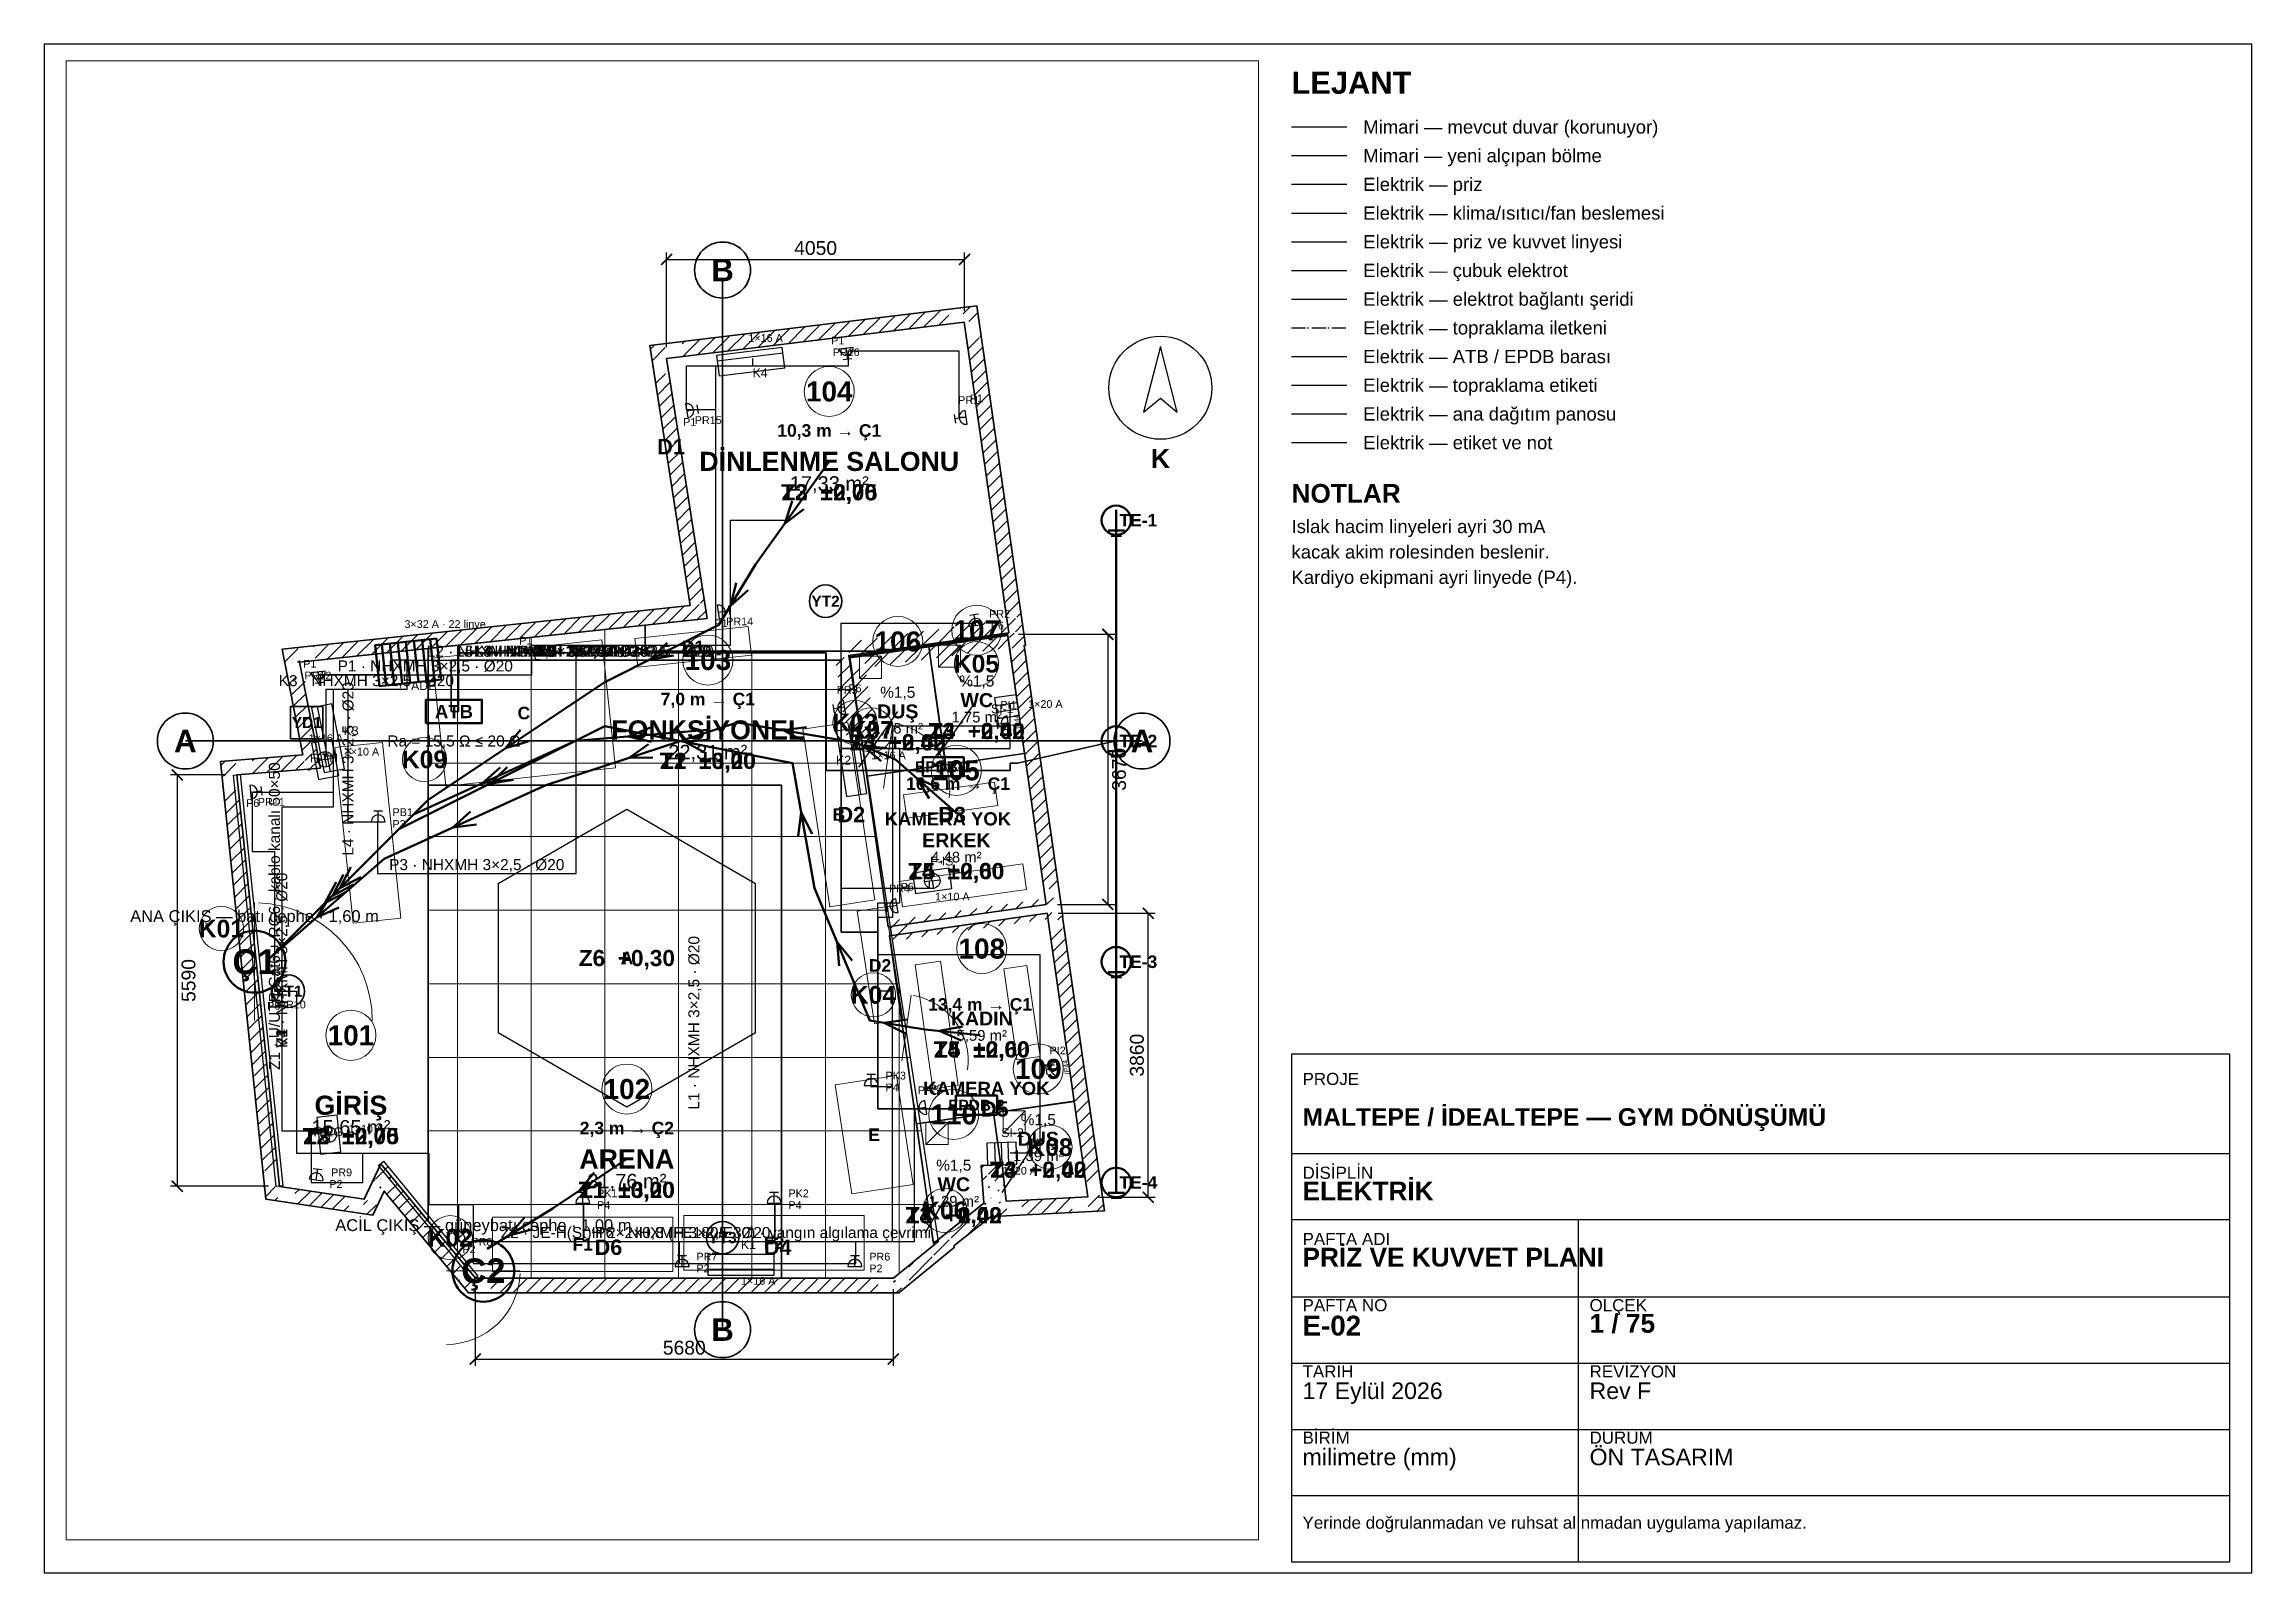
# Paper-space layout 'E-02 PRİZ VE KUVVET PLANI' of a CAD drawing. Header units: millimetres. Extents: x 10 to 410, y 10 to 287.
# The model-space entities are those that its viewports show. They can reach past a viewport. Long polylines and large blocks are cut down to what shows.
import ezdxf
from ezdxf.enums import TextEntityAlignment as Align

# ---------------------------------------------------------------- set-up
doc = ezdxf.new("R2010")
doc.units = ezdxf.units.MM
doc.linetypes.add('DASHDOT', pattern=[3.556, 2.54, -0.508, 0, -0.508])
for name, color, linetype, lineweight in [('A-CEPHE', 5, 'Continuous', 25), ('A-DUVAR-MEVCUT', 8, 'Continuous', 35), ('A-DUVAR-YENI', 1, 'Continuous', 35), ('A-EKIPMAN', 9, 'Continuous', 18), ('A-KAPI', 8, 'Continuous', 18), ('A-KESIT-HAT', 1, 'DASHDOT', 35), ('A-MAHAL', 6, 'Continuous', 18), ('A-MOBILYA', 9, 'Continuous', 18), ('A-TAVAN-KAPAK', 150, 'Continuous', 18), ('A-TAVAN-SINIR', 150, 'Continuous', 25), ('A-TAVAN-YAZI', 150, 'Continuous', 13), ('A-YANGIN-EKIP', 1, 'Continuous', 35), ('A-YANGIN-KACIS', 3, 'Continuous', 50), ('A-YAZI', 8, 'Continuous', 13), ('A-ZEMIN-DERZ', 253, 'Continuous', 13), ('A-ZEMIN-SINIR', 30, 'Continuous', 25), ('A-ZEMIN-YAZI', 30, 'Continuous', 13), ('E-KUVVET-CIHAZ', 5, 'Continuous', 25), ('E-KUVVET-LINYE', 5, 'Continuous', 25), ('E-KUVVET-PRIZ', 5, 'Continuous', 25), ('E-PANO', 7, 'Continuous', 50), ('E-TOPRAK-BARA', 3, 'Continuous', 50), ('E-TOPRAK-ELEKTROT', 3, 'Continuous', 50), ('E-TOPRAK-ILETKEN', 3, 'DASHDOT', 35), ('E-TOPRAK-SERIT', 3, 'Continuous', 50), ('E-TOPRAK-YAZI', 3, 'Continuous', 13), ('E-YAZI', 7, 'Continuous', 13), ('G-ANTET', 7, 'Continuous', 25), ('G-KUZEY', 7, 'Continuous', 25), ('G-OLCU', 7, 'Continuous', 13)]:
    doc.layers.add(name, color=color, linetype=linetype, lineweight=lineweight)
doc.styles.add('GYM', font='arial.ttf')
doc.styles.add('GYM-B', font='arialbd.ttf')
doc.dimstyles.new('GYM-75', dxfattribs={"dimscale": 75, "dimtxt": 2.5, "dimasz": 2, "dimexe": 1.25, "dimexo": 2, "dimgap": 0.8, "dimtad": 1, "dimdec": 0, "dimtxsty": 'GYM', "dimblk": 'ARCHTICK', "dimcen": 2.5, "dimclrt": 7, "dimazin": 3, "dimtfac": 1, "dimtmove": 0, "dimatfit": 3})

psp = doc.layouts.new('E-02 PRİZ VE KUVVET PLANI')

# ---------------------------------------------------------------- texts
at = {"layer": 'G-ANTET'}
for s, height, style, p in [('LEJANT', 4, 'GYM-B', (236, 280)), ('Mimari — mevcut duvar (korunuyor)', 2.4, 'GYM', (249, 272)), ('Mimari — yeni alçıpan bölme', 2.4, 'GYM', (249, 266.8)), ('Elektrik — priz', 2.4, 'GYM', (249, 261.6)), ('Elektrik — klima/ısıtıcı/fan beslemesi', 2.4, 'GYM', (249, 256.4)), ('Elektrik — priz ve kuvvet linyesi', 2.4, 'GYM', (249, 251.2)), ('Elektrik — çubuk elektrot', 2.4, 'GYM', (249, 246)), ('Elektrik — elektrot bağlantı şeridi', 2.4, 'GYM', (249, 240.8)), ('Elektrik — topraklama iletkeni', 2.4, 'GYM', (249, 235.6)), ('Elektrik — ATB / EPDB barası', 2.4, 'GYM', (249, 230.4)), ('Elektrik — topraklama etiketi', 2.4, 'GYM', (249, 225.2)), ('Elektrik — ana dağıtım panosu', 2.4, 'GYM', (249, 220)), ('Elektrik — etiket ve not', 2.4, 'GYM', (249, 214.8)), ('NOTLAR', 3.4, 'GYM-B', (236, 205.6)), ('Islak hacim linyeleri ayri 30 mA', 2.4, 'GYM', (236, 199.6)), ('kacak akim rolesinden beslenir.', 2.4, 'GYM', (236, 195)), ('Kardiyo ekipmani ayri linyede (P4).', 2.4, 'GYM', (236, 190.4))]:
    psp.add_text(s, height=height, dxfattribs=dict(at, style=style)).set_placement(p, align=Align.MIDDLE_LEFT)

msp = doc.modelspace()

# ---------------------------------------------------------------- texts
at = {"layer": 'A-EKIPMAN', "style": 'GYM-B'}
for s, p in [('D1', (6200, 8580)), ('C', (3900, 7680)), ('B', (8180, 6300)), ('A', (5300, 4350)), ('D2', (8740, 4250)), ('E', (8660, 1950)), ('F1', (4700, 460)), ('F2', (7300, 480))]:
    msp.add_text(s, height=170, dxfattribs=at).set_placement(p, align=Align.MIDDLE_CENTER)
at = {"layer": 'A-KESIT-HAT', "style": 'GYM-B'}
for s, p in [('B', (6600, 13700)), ('A', (-700, 7300)), ('A', (12300, 7300)), ('B', (6600, -700))]:
    msp.add_text(s, height=304, dxfattribs=at).set_placement(p, align=Align.MIDDLE_CENTER)
at = {"layer": 'A-MAHAL', "style": 'GYM-B'}
for s, height, p in [('104', 272, (8050, 12050)), ('D1', 210, (5900, 11300)), ('106', 272, (8981.2, 8652.2)), ('107', 272, (10054.2, 8805)), ('103', 272, (6400, 8400)), ('K05', 240, (10050, 8350)), ('K03', 240, (8400, 7550)), ('K07', 240, (8620, 7450)), ('K09', 240, (2550, 7050)), ('105', 272, (9777.1, 6901.4)), ('D2', 210, (8350, 6300)), ('D3', 210, (9720, 6300)), ('K01', 240, (-210, 4750)), ('108', 272, (10122.7, 4478.5)), ('K04', 240, (8650, 3850)), ('101', 272, (1550, 3300)), ('102', 272, (5300, 2570)), ('109', 272, (10890.8, 2843.6)), ('D5', 210, (10300, 2300)), ('110', 272, (9742.1, 2225)), ('K08', 240, (11050, 1780)), ('K06', 240, (9620, 920)), ('K02', 240, (2900, 550)), ('D6', 210, (5050, 420)), ('D4', 210, (7350, 420))]:
    msp.add_text(s, height=height, dxfattribs=at).set_placement(p, align=Align.MIDDLE_CENTER)
at = {"layer": 'A-TAVAN-YAZI', "style": 'GYM-B'}
for s, p in [('T2  +2,75', (8050, 10680)), ('T3  +2,40', (10054.2, 7435)), ('T3  +2,40', (8981.2, 7282.2)), ('T1  +3,20', (6400, 7030)), ('T4  +2,60', (9777.1, 5531.4)), ('T4  +2,60', (10122.7, 3108.5)), ('T2  +2,75', (1550, 1930)), ('T3  +2,40', (10890.8, 1473.6)), ('T1  +3,20', (5300, 1200)), ('T3  +2,40', (9742.1, 855))]:
    msp.add_text(s, height=220, dxfattribs=at).set_placement(p, align=Align.MIDDLE_CENTER)
at = {"layer": 'A-YANGIN-EKIP', "style": 'GYM-B'}
for s, p in [('YT2', (8000, 9200)), ('YD1', (950, 7550)), ('YT1', (700, 3900)), ('YT3', (6600, 550))]:
    msp.add_text(s, height=150, dxfattribs=at).set_placement(p, align=Align.MIDDLE_CENTER)
at = {"layer": 'A-YANGIN-KACIS'}
for s, height, style, p in [('10,3 m → Ç1', 170, 'GYM-B', (8050, 11520)), ('7,0 m → Ç1', 170, 'GYM-B', (6400, 7870)), ('10,6 m → Ç1', 170, 'GYM-B', (9800, 6720)), ('ANA ÇIKIŞ — batı cephe · 1,60 m', 160, 'GYM', (240, 4920)), ('Ç1', 336, 'GYM-B', (240, 4300)), ('13,4 m → Ç1', 170, 'GYM-B', (10100, 3720)), ('2,3 m → Ç2', 170, 'GYM-B', (5300, 2040)), ('ACİL ÇIKIŞ — güneybatı cephe · 1,00 m', 160, 'GYM', (3350, 720)), ('Ç2', 336, 'GYM-B', (3350, 100))]:
    msp.add_text(s, height=height, dxfattribs=dict(at, style=style)).set_placement(p, align=Align.MIDDLE_CENTER)
at = {"layer": 'A-YAZI'}
for s, height, style, p in [('DİNLENME SALONU', 260, 'GYM-B', (8050, 11100)), ('17,33 m²', 195, 'GYM', (8050, 10800)), ('DUŞ', 190, 'GYM-B', (8981.2, 7702.2)), ('WC', 190, 'GYM-B', (10054.2, 7855)), ('FONKSİYONEL', 260, 'GYM-B', (6400, 7450)), ('1,76 m²', 145, 'GYM', (8981.2, 7472.2)), ('1,75 m²', 145, 'GYM', (10054.2, 7625)), ('22,31 m²', 195, 'GYM', (6400, 7150)), ('ERKEK', 190, 'GYM-B', (9777.1, 5951.4)), ('4,48 m²', 145, 'GYM', (9777.1, 5721.4)), ('KADIN', 190, 'GYM-B', (10122.7, 3528.5)), ('5,59 m²', 145, 'GYM', (10122.7, 3298.5)), ('GİRİŞ', 260, 'GYM-B', (1550, 2350)), ('15,65 m²', 195, 'GYM', (1550, 2050)), ('DUŞ', 190, 'GYM-B', (10890.8, 1893.6)), ('ARENA', 260, 'GYM-B', (5300, 1620)), ('1,39 m²', 145, 'GYM', (10890.8, 1663.6)), ('31,76 m²', 195, 'GYM', (5300, 1320)), ('WC', 190, 'GYM-B', (9742.1, 1275)), ('1,29 m²', 145, 'GYM', (9742.1, 1045))]:
    msp.add_text(s, height=height, dxfattribs=dict(at, style=style)).set_placement(p, align=Align.MIDDLE_CENTER)
at = {"layer": 'A-ZEMIN-YAZI'}
for s, height, style, p in [('Z3  ±0,00', 220, 'GYM-B', (8050, 10680)), ('%1,5', 150, 'GYM', (10054.2, 8115)), ('%1,5', 150, 'GYM', (8981.2, 7962.2)), ('Z4  −0,02', 220, 'GYM-B', (10054.2, 7435)), ('Z4  −0,02', 220, 'GYM-B', (8981.2, 7282.2)), ('Z2  ±0,00', 220, 'GYM-B', (6400, 7030)), ('Z5  ±0,00', 220, 'GYM-B', (9777.1, 5531.4)), ('Z6  +0,30', 220, 'GYM-B', (5300, 4350)), ('Z5  ±0,00', 220, 'GYM-B', (10122.7, 3108.5)), ('%1,5', 150, 'GYM', (10890.8, 2153.6)), ('Z3  ±0,00', 220, 'GYM-B', (1550, 1930)), ('%1,5', 150, 'GYM', (9742.1, 1535)), ('Z4  −0,02', 220, 'GYM-B', (10890.8, 1473.6)), ('Z1  ±0,00', 220, 'GYM-B', (5300, 1200)), ('Z4  −0,02', 220, 'GYM-B', (9742.1, 855))]:
    msp.add_text(s, height=height, dxfattribs=dict(at, style=style)).set_placement(p, align=Align.MIDDLE_CENTER)
at = {"layer": 'E-TOPRAK-YAZI'}
for s, height, style, p in [('TE-1', 170, 'GYM-B', (12250, 10300)), ('ATB', 180, 'GYM-B', (2950, 7700)), ('Ra = 15,5 Ω ≤ 20 Ω', 150, 'GYM', (2950, 7300)), ('TE-2', 170, 'GYM-B', (12250, 7300)), ('EPDB-1', 150, 'GYM-B', (9600, 6950)), ('TE-3', 170, 'GYM-B', (12250, 4300)), ('EPDB-2', 150, 'GYM-B', (10050, 2350)), ('TE-4', 170, 'GYM-B', (12250, 1300))]:
    msp.add_text(s, height=height, dxfattribs=dict(at, style=style)).set_placement(p, align=Align.MIDDLE_CENTER)
at = {"layer": 'E-YAZI'}
for s, height, style, p in [('P1 · NHXMH 3×2,5 · Ø20', 150, 'GYM', (2560, 8320)), ('L2 · NHXMH 3×2,5 · Ø20', 150, 'GYM', (3760, 8520)), ('L6 · NHXMH 3×2,5 · Ø20', 150, 'GYM', (4160, 8520)), ('K4 · NHXMH 3×2,5 · Ø20', 150, 'GYM', (4410, 8520)), ('L3 · NHXMH 3×2,5 · Ø20', 150, 'GYM', (4410, 8520)), ('W1 · NHXMH 3×2,5 · Ø20', 150, 'GYM', (5260, 8520)), ('W2 · NHXMH 3×2,5 · Ø20', 150, 'GYM', (5260, 8520)), ('V2 · NHXMH 3×2,5 · Ø20', 150, 'GYM', (5260, 8520)), ('P5 · NHXMH 3×2,5 · Ø20', 150, 'GYM', (5260, 8520)), ('K2 · NHXMH 3×2,5 · Ø20', 150, 'GYM', (5260, 8520)), ('L5 · NHXMH 3×2,5 · Ø20', 150, 'GYM', (5260, 8520)), ('K3 · NHXMH 3×2,5 · Ø20', 150, 'GYM', (1760, 8120)), ('KAMERA YOK', 180, 'GYM-B', (9661.9, 6242)), ('P3 · NHXMH 3×2,5 · Ø20', 150, 'GYM', (3260, 5620)), ('KAMERA YOK', 180, 'GYM-B', (10184.2, 2578)), ('Z2 · JE-H(St)H 2×2×0,8 (FE180/E30) · yangın algılama çevrimi', 150, 'GYM', (6510, 620)), ('P6 · NHXMH 3×2,5 · Ø20', 150, 'GYM', (6060, 620))]:
    msp.add_text(s, height=height, dxfattribs=dict(at, style=style)).set_placement(p, align=Align.MIDDLE_CENTER)
at = {"layer": 'E-YAZI', "style": 'GYM'}
for s, p in [('L4 · NHXMH 3×2,5 · Ø20', (1510, 6920)), ('Z1 · U/UTP Cat6 + RG6 · kablo kanalı 50×50', (510, 4920)), ('P2 · NHXMH 3×2,5 · Ø20', (610, 4320)), ('P4 · NHXMH 3×2,5 · Ø20', (610, 4320)), ('K1 · NHXMH 3×2,5 · Ø20', (610, 4320)), ('V1 · NHXMH 3×2,5 · Ø20', (610, 4320)), ('L1 · NHXMH 3×2,5 · Ø20', (6210, 3470))]:
    msp.add_text(s, height=150, rotation=90, dxfattribs=at).set_placement(p, align=Align.MIDDLE_CENTER)

# ---------------------------------------------------------------- blocks, each defined once
blk = doc.blocks.new('ANTET_A3')
for p, q in [((0, 74), (170, 74)), ((0, 62), (170, 62)), ((52, 0), (52, 62)), ((0, 48), (170, 48)), ((0, 36), (170, 36)), ((0, 24), (170, 24)), ((0, 12), (170, 12))]:
    blk.add_line(p, q)
blk.add_lwpolyline([(0, 0), (170, 0), (170, 92), (0, 92)], close=True)
at = {"style": 'GYM'}
for s, p in [('PROJE', (2, 87.5)), ('DİSİPLİN', (2, 70.5)), ('PAFTA ADI', (2, 58.5)), ('ÖLÇEK', (54, 46.5)), ('PAFTA NO', (2, 46.5)), ('TARİH', (2, 34.5)), ('REVİZYON', (54, 34.5)), ('BİRİM', (2, 22.5)), ('DURUM', (54, 22.5))]:
    blk.add_text(s, height=2.2, dxfattribs=at).set_placement(p, align=Align.MIDDLE_LEFT)
for tag, p, height, style in [('PROJE', (2, 79), 3.2, 'GYM-B'), ('DISIPLIN', (2, 65.5), 3.4, 'GYM-B'), ('PAFTA_ADI', (2, 53.5), 3.4, 'GYM-B'), ('PAFTA_NO', (2, 41), 3.6, 'GYM-B'), ('OLCEK', (54, 41.5), 3.4, 'GYM-B'), ('TARIH', (2, 29.5), 3, 'GYM'), ('REV', (54, 29.5), 3, 'GYM'), ('BIRIM', (2, 17.5), 3, 'GYM'), ('DURUM', (54, 17.5), 3, 'GYM'), ('NOT', (2, 6), 2.2, 'GYM')]:
    blk.add_attdef(tag, p, '', height=height, dxfattribs=dict(style=style))
blk = doc.blocks.new('G_KUZEY')
blk.add_lwpolyline([(0, 560), (-230, -330), (0, -140), (230, -330)], close=True)
blk.add_circle((0, 0), 700)
at = {"style": 'GYM-B'}
blk.add_text('K', height=260, dxfattribs=at).set_placement((0, -960), align=Align.MIDDLE_CENTER)
blk = doc.blocks.new('_ARCHTICK')
at = {"color": 0, "linetype": 'BYBLOCK', "const_width": 0.15}
blk.add_lwpolyline([(-0.5, -0.5), (0.5, 0.5)], dxfattribs=at)
blk = doc.blocks.new('E_PANO')
for p, q in [((-330, -280), (-330, 280)), ((-220, -280), (-220, 280)), ((-110, -280), (-110, 280)), ((0, -280), (0, 280)), ((110, -280), (110, 280)), ((220, -280), (220, 280)), ((330, -280), (330, 280))]:
    blk.add_line(p, q)
blk.add_lwpolyline([(-420, -280), (420, -280), (420, 280), (-420, 280)], close=True)
at = {"style": 'GYM'}
for tag, p, height in [('KOD', (0, 380), 120), ('TANIM', (0, -470), 105)]:
    blk.add_attdef(tag, p, '', height=height, dxfattribs=at)
blk = doc.blocks.new('E_PRIZ')
for p, q in [((-95, 0), (95, 0)), ((-60, 150), (60, 150)), ((0, 0), (0, 150))]:
    blk.add_line(p, q)
blk.add_arc((0, 0), 95, 0, 180)
at = {"style": 'GYM'}
for tag, p in [('KOD', (195, 80)), ('LINYE', (195, -80))]:
    blk.add_attdef(tag, p, '', height=105, dxfattribs=at)
blk = doc.blocks.new('E_PRIZ_IP44')
for p, q in [((-95, 0), (95, 0)), ((-60, 150), (60, 150)), ((0, 0), (0, 150))]:
    blk.add_line(p, q)
blk.add_arc((0, 0), 95, 0, 180)
at = {"style": 'GYM'}
blk.add_text('IP44', height=70, dxfattribs=at).set_placement((0, -120), align=Align.MIDDLE_CENTER)
blk.add_attdef('KOD', (205, 80), '', height=105, dxfattribs=at)
blk = doc.blocks.new('M_KLIMA_IC')
blk.add_line((-450, -60), (450, -60))
blk.add_lwpolyline([(-450, -140), (450, -140), (450, 140), (-450, 140)], close=True)
at = {"style": 'GYM'}
for tag, p, height in [('KOD', (0, 215), 120), ('KAPASITE', (0, -270), 105)]:
    blk.add_attdef(tag, p, '', height=height, dxfattribs=at)
blk = doc.blocks.new('M_ISITICI')
for p, q in [((-90, -150), (-90, 150)), ((0, -150), (0, 150)), ((90, -150), (90, 150))]:
    blk.add_line(p, q)
blk.add_lwpolyline([(-200, -150), (200, -150), (200, 150), (-200, 150)], close=True)
at = {"style": 'GYM'}
for tag, p, height in [('KOD', (0, 225), 120), ('GUC', (0, -285), 105)]:
    blk.add_attdef(tag, p, '', height=height, dxfattribs=at)
blk = doc.blocks.new('M_FAN')
for q in [(-105, 0), (0, 105), (105, 0), (0, -105)]:
    blk.add_line((0, 0), q)
blk.add_lwpolyline([(-250, -140), (250, -140), (250, 140), (-250, 140)], close=True)
blk.add_circle((0, 0), 105)
at = {"style": 'GYM'}
for tag, p, height in [('KOD', (0, 210), 120), ('TANIM', (0, -270), 105)]:
    blk.add_attdef(tag, p, '', height=height, dxfattribs=at)

# ---------------------------------------------------------------- dimensions: what is measured, and where the dimension line sits
at = {"layer": 'G-OLCU'}
for base, p1, p2 in [((5840, 13845), (5840, 12500), (9890, 12990)), ((3240, -1100), (3240, 0), (8920, 0))]:
    msp.add_linear_dim(base=base, p1=p1, p2=p2, dimstyle='GYM-75', dxfattribs=at).render()
for base, p1, p2 in [((11835, 8750), (10470, 8750), (11000, 5080)), ((-810, 6840), (0, 6840), (580, 1250)), ((12385, 1100), (11560, 1100), (11010, 4960))]:
    msp.add_linear_dim(base=base, p1=p1, p2=p2, angle=90, dimstyle='GYM-75', dxfattribs=at).render()

# ---------------------------------------------------------------- hatches: boundary and pattern name
at = {"layer": 'A-DUVAR-MEVCUT'}
h = msp.add_hatch(dxfattribs=at)
h.set_pattern_fill('ANSI31', scale=40)
h.paths.add_polyline_path([(11012, 4959), (11563, 1104), (11761, 1132.3), (11210, 4987.3)])
h.paths.add_polyline_path([(11353, 1093), (11563, 1104), (11533, 1314), (11735, 1314), (11773, 1048.3), (11773, 914.7), (11377.4, 894), (11353, 894)])
h.paths.add_polyline_path([(11563, 1104), (10456, 1046), (10466.5, 846.3), (11573.5, 904.3)])
h.paths.add_polyline_path([(10432.3, 1256), (10456, 1046), (10666, 1057), (10666, 856.7), (10278.4, 836.4), (10275.5, 862.3), (10246, 838.7), (10246, 1256)])
h.paths.add_polyline_path([(10456, 1046), (10400, 1542), (10201.3, 1519.6), (10257.3, 1023.6)])
h.paths.add_polyline_path([(10190, 1332), (10190, 1534.6), (10400, 1542), (10423.7, 1332)])
h.paths.add_polyline_path([(10400, 1542), (10116, 1532), (10123, 1332.1), (10407, 1342.1)])
h.paths.add_polyline_path([(10326, 1322), (10129.9, 1322), (10116, 1532), (10326, 1539.4)])
h.paths.add_polyline_path([(10116, 1532), (10150, 1018), (10349.6, 1031.2), (10315.6, 1545.2)])
h.paths.add_polyline_path([(9940, 850.4), (10150, 1018), (10136.1, 1228), (10360, 1228), (10360, 840.7), (10278.4, 836.4), (10275.5, 862.3), (10207.5, 808), (9940, 808)])
h.paths.add_polyline_path([(10150, 1018), (9527.5, 521.1), (9652.2, 364.8), (10274.8, 861.7)])
h.paths.add_polyline_path([(9317.5, 322.8), (9531, 498), (9527.5, 521.1), (9737.5, 688.7), (9737.5, 408.7), (9618.5, 311.1), (9317.5, 311.1)])
h.paths.add_polyline_path([(9527.5, 521.1), (9531, 498), (9728.7, 528.2), (9725.2, 551.3)])
h.paths.add_polyline_path([(9321, 325.7), (9531, 498), (9527.5, 521.1), (9741, 691.5), (9741, 411.6), (9590.4, 288), (9321, 288)])
h.paths.add_polyline_path([(9531, 498), (8924, 0), (9050.9, -154.6), (9657.9, 343.4)])
h.paths.add_polyline_path([(9134, -86.4), (8995.5, -200), (8714, -200), (8714, 0), (8924, 0), (9134, 172.3)])
h.paths.add_polyline_path([(8924, 0), (3241, 0), (3241, -200), (8924, -200)])
h.paths.add_polyline_path([(3067.6, 210), (3241, 0), (3451, 0), (3451, -200), (3146.8, -200), (3031, -59.8), (3031, 210)])
h.paths.add_polyline_path([(3241, 0), (1957, 1555), (1802.8, 1427.7), (3086.8, -127.3)])
h.paths.add_polyline_path([(1858.6, 1345), (1957, 1555), (2130.4, 1345)])
h.paths.add_polyline_path([(1957, 1555), (1732, 1075), (1913.1, 990.1), (2138.1, 1470.1)])
h.paths.add_polyline_path([(1522, 904.1), (1522, 1106.3), (1732, 1075), (1830.4, 1285), (1942, 1285), (1942, 1051.8), (1854.4, 865), (1784.2, 865)])
h.paths.add_polyline_path([(1732, 1075), (579, 1247), (549.5, 1049.2), (1702.5, 877.2)])
h.paths.add_polyline_path([(557.3, 1457), (579, 1247), (789, 1215.7), (789, 1037), (631.2, 1037), (396, 1072.1), (369, 1333.3), (369, 1457)])
h.paths.add_polyline_path([(579, 1247), (0, 6840), (-198.9, 6819.4), (380.1, 1226.4)])
h.paths.add_polyline_path([(210, 6856.8), (0, 6840), (21.7, 6630), (-179.3, 6630), (-210, 6926.3), (-210, 7023.8), (116.8, 7050), (210, 7050)])
h.paths.add_polyline_path([(0, 6840), (1136, 6931), (1120, 7130.4), (-16, 7039.4)])
h.paths.add_polyline_path([(1094.8, 7141), (1136, 6931), (926, 6914.2), (926, 7141)])
h.paths.add_polyline_path([(1136, 6931), (853, 8372), (656.7, 8333.5), (939.7, 6892.5)])
h.paths.add_polyline_path([(1063, 8394.5), (853, 8372), (894.2, 8162), (690.4, 8162), (643, 8403.5), (643, 8550.7), (935.7, 8582), (1063, 8582)])
h.paths.add_polyline_path([(853, 8372), (6392, 8965), (6370.7, 9163.9), (831.7, 8570.9)])
h.paths.add_polyline_path([(6359.2, 9175), (6392, 8965), (6182, 8942.5), (6182, 9175)])
h.paths.add_polyline_path([(6392, 8965), (5840, 12499), (5642.4, 12468.1), (6194.4, 8934.1)])
h.paths.add_polyline_path([(6050, 12524.5), (5840, 12499), (5872.8, 12289), (5670.4, 12289), (5630, 12547.5), (5630, 12675), (5910.3, 12709), (6050, 12709)])
h.paths.add_polyline_path([(5840, 12499), (9885, 12990), (9860.9, 13188.5), (5815.9, 12697.5)])
h.paths.add_polyline_path([(9915.2, 12780), (9885, 12990), (9675, 12964.5), (9675, 13166), (9955.3, 13200), (10056.9, 13200), (10095, 12934.7), (10095, 12780)])
h.paths.add_polyline_path([(9885, 12990), (10491, 8771), (10689, 8799.4), (10083, 13018.4)])
h.paths.add_polyline_path([(10500.3, 8561), (10473, 8753), (10281, 8725.3), (10281, 8741.2), (10491, 8771), (10460.8, 8981), (10662.9, 8981), (10701, 8715.7), (10701, 8598.8), (10697.1, 8598.2), (10701, 8570.5), (10701, 8561)])
h.paths.add_polyline_path([(10491, 8771), (8314, 8462), (8342.1, 8264), (10519.1, 8573)])
h.paths.add_polyline_path([(8524, 8472.1), (8329, 8444), (8356.2, 8252), (8346.1, 8252), (8314, 8462), (8524, 8491.8)])
h.paths.add_polyline_path([(8314, 8462), (8485.6, 7338.9), (8683.3, 7369.1), (8511.7, 8492.2)])
h.paths.add_polyline_path([(8455.9, 7548.9), (8485.6, 7338.9), (8453.5, 7548.9)])
h.paths.add_polyline_path([(8485.6, 7338.9), (8329, 8444), (8131, 8415.9), (8287.6, 7310.9)])
h.paths.add_polyline_path([(8539, 8474.3), (8329, 8444), (8358.8, 8234), (8348.8, 8234), (8314, 8462), (8539, 8493.9)])
h.paths.add_polyline_path([(8329, 8444), (10473, 8753), (10444.5, 8951), (8300.5, 8642)])
h.paths.add_polyline_path([(10502.9, 8543), (10473, 8753), (10263, 8722.7), (10263, 8738.6), (10491, 8771), (10463.4, 8963), (10665.5, 8963), (10683, 8841), (10683, 8543)])
h.paths.add_polyline_path([(10473, 8753), (10996, 5080), (11194, 5108.2), (10671, 8781.2)])
h.paths.add_polyline_path([(11024.7, 4870), (11012, 4959), (10786, 4926.8), (10786, 5050.2), (10996, 5080), (10966.1, 5290), (11168.1, 5290), (11206, 5023.9), (11206, 4870)])
h.paths.add_polyline_path([(10996, 5080), (8876.8, 4779), (8904.9, 4580.9), (11024.1, 4882)])
h.paths.add_polyline_path([(9086.8, 4685.1), (8895.3, 4657.9), (8876.8, 4779), (9086.8, 4808.8)])
h.paths.add_polyline_path([(8876.8, 4779), (8895.3, 4657.9), (9093, 4688.1), (9074.5, 4809.2)])
h.paths.add_polyline_path([(9105.3, 4687.8), (8895.3, 4657.9), (8876.8, 4779), (9105.3, 4811.4)])
h.paths.add_polyline_path([(8895.3, 4657.9), (11012, 4959), (10983.8, 5157), (8867.1, 4855.9)])
h.paths.add_polyline_path([(11042, 4749), (11012, 4959), (10802, 4929.1), (10802, 5052.4), (10996, 5080), (10983.3, 5169), (11185.3, 5169), (11222, 4911.6), (11222, 4910.1), (11221, 4910), (11222, 4903.3), (11222, 4749)])

# ---------------------------------------------------------------- linework, layer by layer
at = {"layer": 'A-CEPHE'}
for points in [[(-44.8, 6835.4), (44.8, 6844.6), (624.8, 1254.6), (535.2, 1245.4)], [(3274.8, 28.5), (3205.2, -28.5), (1925.2, 1531.5), (1994.8, 1588.5)]]:
    msp.add_lwpolyline(points, close=True, dxfattribs=at)
at = {"layer": 'A-DUVAR-MEVCUT'}
for points in [[(11221, 4910), (11791.9, 915.7), (10278.4, 836.4), (10275.5, 862.3), (9742.7, 436.9), (9745.9, 415.6), (8995.5, -200), (3146.8, -200), (2004, 1184), (1849.9, 855.2), (396, 1072.1), (-220, 7023), (896.5, 7112.5), (614.7, 8547.6), (6162, 9141.5), (5610.5, 12672.6), (10055.1, 13212.1), (10717.5, 8601.1), (10697.1, 8598.2), (11222.2, 4910.1)], [(11012, 4959), (11563, 1104), (10456, 1046), (10400, 1542), (10116, 1532), (10150, 1018), (9527.5, 521.1), (9531, 498), (8924, 0), (3241, 0), (1957, 1555), (1732, 1075), (579, 1247), (0, 6840), (1136, 6931), (853, 8372), (6392, 8965), (5840, 12499), (9885, 12990), (10491, 8771), (8314, 8462), (8485.6, 7338.9), (8329, 8444), (10473, 8753), (10996, 5080), (8876.8, 4779), (8895.3, 4657.9)]]:
    msp.add_lwpolyline(points, close=True, dxfattribs=at)
at = {"layer": 'A-DUVAR-YENI'}
for points in [[(10473, 8753), (8329, 8444), (8849, 4775), (10996, 5080)], [(10475.8, 8733.2), (10704.2, 7129.4), (9632.7, 6976.8), (9404.3, 8580.6)], [(9403.3, 8580.5), (9631.7, 6976.7), (8558.6, 6823.9), (8331.3, 8427.8)], [(11012, 4959), (8868, 4654), (9466, 472), (10150, 1018), (10116, 1532), (10400, 1542), (10456, 1046), (11563, 1104)], [(11377.5, 2402), (11563, 1104), (10456, 1046), (10400, 1542), (10381.8, 1541.4), (10281.1, 2245.2)], [(10280.1, 2245.1), (10380.8, 1541.3), (10116, 1532), (10150, 1018), (9496.8, 496.6), (9463.2, 491.8), (9233.9, 2095.5)]]:
    msp.add_lwpolyline(points, close=True, dxfattribs=at)
at = {"layer": 'A-EKIPMAN'}
for points in [[(6991.3, 8468.5), (6949.9, 8856.3), (5408.7, 8691.5), (5450.1, 8303.7)], [(4960.5, 8673.3), (2653.6, 8426.8), (2839.5, 6686.7), (5146.4, 6933.2)], [(8301.9, 7552.9), (7689, 7459.1), (8058.1, 5047.1), (8671, 5140.9)], [(5300, 6369.9), (3550.7, 5359.9), (3550.7, 3340.1), (5300, 2330.1), (7049.3, 3340.1), (7049.3, 5359.9)], [(8815.5, 5045.6), (8430, 4986.6), (8664.5, 3454.4), (9050, 3513.4)], [(9188.6, 1272.2), (8961.7, 2754.9), (8131.4, 2627.8), (8358.3, 1145.1)], [(5925, 90), (5925, 830), (3475, 830), (3475, 90)], [(8525, 110), (8525, 850), (6075, 850), (6075, 110)]]:
    msp.add_lwpolyline(points, close=True, dxfattribs=at)
at = {"layer": 'A-KAPI'}
for p, q in [((8787.4, 6654.4), (8912.6, 7545.6)), ((240, 3500), (240, 5100)), ((9037.4, 2954.4), (9162.6, 3845.6)), ((2850, 100), (3850, 100))]:
    msp.add_line(p, q, dxfattribs=at)
for centre, radius, start, end in [((8787.4, 6654.4), 900, -8, 80), ((240, 3500), 1600, 0, 88), ((9037.4, 2954.4), 900, -8, 80), ((2850, 100), 1000, -90, -2)]:
    msp.add_arc(centre, radius, start, end, dxfattribs=at)
at = {"layer": 'A-KESIT-HAT'}
for p, q in [((6600, -700), (6600, 13700)), ((-700, 7300), (12300, 7300))]:
    msp.add_line(p, q, dxfattribs=at)
for centre in [(6600, 13700), (-700, 7300), (12300, 7300), (6600, -700)]:
    msp.add_circle(centre, 380, dxfattribs=at)
at = {"layer": 'A-MAHAL'}
for centre, radius in [((8050, 12050), 340), ((10054.2, 8805), 340), ((6400, 8400), 340), ((8981.2, 8652.2), 340), ((10050, 8350), 300), ((8400, 7550), 300), ((8620, 7450), 300), ((2550, 7050), 300), ((9777.1, 6901.4), 340), ((-210, 4750), 300), ((10122.7, 4478.5), 340), ((8650, 3850), 300), ((1550, 3300), 340), ((10890.8, 2843.6), 340), ((5300, 2570), 340), ((9742.1, 2225), 340), ((11050, 1780), 300), ((9620, 920), 300), ((2900, 550), 300)]:
    msp.add_circle(centre, radius, dxfattribs=at)
at = {"layer": 'A-MOBILYA'}
for points in [[(1977.8, 7277.4), (1331.3, 7209.5), (1582.2, 4822.6), (2228.7, 4890.5)], [(9058.5, 6566.5), (9103.5, 6249.7), (10341, 6425.5), (10296, 6742.3)], [(8998.1, 5391.3), (9047.4, 5044.8), (10730.5, 5283.9), (10681.2, 5630.4)], [(9561.8, 4306.6), (9215.3, 4257), (9456, 2574.1), (9802.5, 2623.7)], [(10737, 4247.3), (10420.3, 4202), (10597.2, 2964.6), (10914, 3009.9)]]:
    msp.add_lwpolyline(points, close=True, dxfattribs=at)
at = {"layer": 'A-TAVAN-KAPAK'}
for p, q in [((8461.3, 8150.5), (8761.3, 8450.5)), ((9534.3, 8303.2), (9834.3, 8603.2)), ((9363.9, 1815.1), (9663.9, 2115.1)), ((10411.1, 1972), (10711.1, 2272))]:
    msp.add_line(p, q, dxfattribs=at)
for points in [[(8461.3, 8150.5), (8761.3, 8150.5), (8761.3, 8450.5), (8461.3, 8450.5)], [(9534.3, 8303.2), (9834.3, 8303.2), (9834.3, 8603.2), (9534.3, 8603.2)], [(9363.9, 1815.1), (9663.9, 1815.1), (9663.9, 2115.1), (9363.9, 2115.1)], [(10411.1, 1972), (10711.1, 1972), (10711.1, 2272), (10411.1, 2272)]]:
    msp.add_lwpolyline(points, close=True, dxfattribs=at)
at = {"layer": 'A-TAVAN-SINIR'}
for points in [[(5550, 8520), (5550, 8874.9), (6392, 8965), (5840, 12499), (9885, 12990), (10491, 8771), (8722.6, 8520)], [(8924, 0), (7400, 0), (7400, 6700), (2600, 6700), (2600, 8559), (5550, 8874.9), (5550, 8520), (8722.6, 8520), (8314, 8462), (9531, 498)], [(10475.8, 8733.2), (10704.2, 7129.4), (9632.7, 6976.8), (9404.3, 8580.6)], [(1957, 1555), (1732, 1075), (579, 1247), (0, 6840), (1136, 6931), (853, 8372), (2600, 8559), (2600, 776.3)], [(9403.3, 8580.5), (9631.7, 6976.7), (8558.6, 6823.9), (8331.3, 8427.8)], [(10996, 5080), (8849, 4775), (8558.8, 6822.9), (8558.8, 6822.9), (10704.3, 7128.4)], [(7400, 6700), (7400, 0), (3241, 0), (2600, 776.3), (2600, 6700)], [(8868, 4654), (11012, 4959), (11377.3, 2403), (11377.3, 2403), (9233.7, 2096.5)], [(11377.5, 2402), (11563, 1104), (10456, 1046), (10400, 1542), (10381.8, 1541.4), (10281.1, 2245.2)], [(10280.1, 2245.1), (10380.8, 1541.3), (10116, 1532), (10150, 1018), (9496.8, 496.6), (9463.2, 491.8), (9233.9, 2095.5)]]:
    msp.add_lwpolyline(points, close=True, dxfattribs=at)
at = {"layer": 'A-YANGIN-EKIP'}
msp.add_lwpolyline([(730, 7330), (1170, 7330), (1170, 7770), (730, 7770)], close=True, dxfattribs=at)
for centre in [(8000, 9200), (700, 3900), (6600, 550)]:
    msp.add_circle(centre, 220, dxfattribs=at)
at = {"layer": 'A-YANGIN-KACIS'}
for p, q in [((7445.4, 10253.5), (7546.6, 10560)), ((7445.4, 10253.5), (7702.4, 10448.7)), ((6706.3, 9136.3), (6785, 9449.3)), ((6706.3, 9136.3), (6948.5, 9349.6)), ((5614.2, 8409.1), (5846.5, 8633.2)), ((5614.2, 8409.1), (5932.5, 8462.1)), ((3650.2, 7200.2), (3853.5, 7450.8)), ((3650.2, 7200.2), (3959.8, 7291.4)), ((5320.6, 7360.1), (5619.8, 7481.1)), ((5320.6, 7360.1), (5635.7, 7290.2)), ((5328.9, 7069.1), (5592.1, 7255.8)), ((6098.4, 7284.6), (6419.2, 7319.3)), ((6098.4, 7284.6), (6382.4, 7131.4)), ((7422.5, 7445), (7742.3, 7488.1)), ((7422.5, 7445), (7710.5, 7299.3)), ((8508.9, 7234.4), (8756.3, 7027.2)), ((8508.9, 7234.4), (8830.2, 7203.9)), ((3336.1, 6725.5), (3577.1, 6940.2)), ((3439, 6719.5), (3671.8, 6943)), ((5328.9, 7069.1), (5651.6, 7073.8)), ((3336.1, 6725.5), (3656.3, 6765.9)), ((3439, 6719.5), (3757.5, 6771.7)), ((9240, 6794.1), (9407.8, 6518.4)), ((9240, 6794.1), (9534.5, 6662)), ((2936.1, 6125.5), (3177.1, 6340.2)), ((7668.7, 6327.3), (7628, 6007.1)), ((7668.7, 6327.3), (7816.6, 6040.4)), ((2936.1, 6125.5), (3256.3, 6165.9)), ((1297.7, 5197.7), (1447.9, 5483.3)), ((1397.7, 5297.7), (1547.9, 5583.3)), ((1397.7, 5297.7), (1683.3, 5447.9)), ((1089.3, 4906.8), (1258.8, 5181.4)), ((1197.7, 5097.7), (1347.9, 5383.3)), ((1197.7, 5097.7), (1483.3, 5247.9)), ((1297.7, 5197.7), (1583.3, 5347.9)), ((1089.3, 4906.8), (1384.6, 5037)), ((8155.8, 4566.2), (8185.9, 4244.8)), ((8155.8, 4566.2), (8362.7, 4318.5)), ((8797.3, 3468.4), (9116.7, 3514.3)), ((8797.3, 3468.4), (9086.4, 3325.2)), ((9546, 3359.1), (9862.6, 3421.6)), ((9546, 3359.1), (9842.3, 3231.2)), ((4650.5, 1184.8), (4853.2, 1435.9)), ((4650.5, 1184.8), (4959.8, 1276.8)), ((3696.4, 581.1), (3909.4, 823.5)), ((3696.4, 581.1), (4009.3, 660.1))]:
    msp.add_line(p, q, dxfattribs=at)
for points in [[(8050, 11100), (7050, 9700), (6550, 8880), (5000, 8100), (2600, 6500), (450, 4350)], [(9800, 6300), (8950, 7050), (8400, 7280), (6800, 7550), (4200, 6700), (2000, 5700), (450, 4350)], [(10100, 3300), (9350, 3380), (8600, 3500), (7850, 5300), (7550, 7000), (5000, 7500), (2200, 6100), (450, 4350)], [(6400, 7450), (4600, 7300), (2400, 6300), (450, 4350)], [(5300, 1620), (4300, 950), (3400, 400)]]:
    msp.add_lwpolyline(points, dxfattribs=at)
for centre in [(240, 4300), (3350, 100)]:
    msp.add_circle(centre, 420, dxfattribs=at)
at = {"layer": 'A-ZEMIN-DERZ'}
for p, q in [((4000, 6700), (4000, 8708.9)), ((5000, 6700), (5000, 8816)), ((3000, 6700), (3000, 8601.9)), ((6000, 6700), (6000, 8520)), ((7000, 6700), (7000, 8520)), ((8000, 0), (8000, 8520)), ((2600, 8000), (8384.6, 8000)), ((2600, 7000), (8537.4, 7000)), ((3000, 291.9), (3000, 6700)), ((4000, 0), (4000, 6700)), ((5000, 0), (5000, 6700)), ((6000, 0), (6000, 6700)), ((7000, 0), (7000, 6700)), ((2600, 6000), (7400, 6000)), ((7400, 6000), (8690.2, 6000)), ((2600, 5000), (7400, 5000)), ((7400, 5000), (8843, 5000)), ((2600, 4000), (7400, 4000)), ((7400, 4000), (8995.9, 4000)), ((9000, 62.4), (9000, 3972.8)), ((2600, 3000), (7400, 3000)), ((7400, 3000), (9148.7, 3000)), ((2600, 2000), (7400, 2000)), ((7400, 2000), (9301.5, 2000)), ((2600, 1000), (7400, 1000)), ((7400, 1000), (9454.3, 1000)), ((3241, 0), (7400, 0)), ((7400, 0), (8924, 0))]:
    msp.add_line(p, q, dxfattribs=at)
at = {"layer": 'A-ZEMIN-SINIR'}
for p, q in [((9524.3, 7096.8), (10054.2, 7855)), ((8451.3, 6943.9), (8981.2, 7702.2)), ((10401.1, 1166), (10890.8, 1893.6)), ((9353.9, 611.8), (9742.1, 1275))]:
    msp.add_line(p, q, dxfattribs=at)
for points in [[(5550, 8520), (5550, 8874.9), (6392, 8965), (5840, 12499), (9885, 12990), (10491, 8771), (8722.6, 8520)], [(8924, 0), (7400, 0), (7400, 6700), (2600, 6700), (2600, 8559), (5550, 8874.9), (5550, 8520), (8722.6, 8520), (8314, 8462), (9531, 498)], [(10475.8, 8733.2), (10704.2, 7129.4), (9632.7, 6976.8), (9404.3, 8580.6)], [(1957, 1555), (1732, 1075), (579, 1247), (0, 6840), (1136, 6931), (853, 8372), (2600, 8559), (2600, 776.3)], [(9403.3, 8580.5), (9631.7, 6976.7), (8558.6, 6823.9), (8331.3, 8427.8)], [(10996, 5080), (8849, 4775), (8558.8, 6822.9), (8558.8, 6822.9), (10704.3, 7128.4)], [(7400, 6700), (7400, 0), (3241, 0), (2600, 776.3), (2600, 6700)], [(5300, 6369.9), (3550.7, 5359.9), (3550.7, 3340.1), (5300, 2330.1), (7049.3, 3340.1), (7049.3, 5359.9)], [(8868, 4654), (11012, 4959), (11377.3, 2403), (11377.3, 2403), (9233.7, 2096.5)], [(11377.5, 2402), (11563, 1104), (10456, 1046), (10400, 1542), (10381.8, 1541.4), (10281.1, 2245.2)], [(10280.1, 2245.1), (10380.8, 1541.3), (10116, 1532), (10150, 1018), (9496.8, 496.6), (9463.2, 491.8), (9233.9, 2095.5)]]:
    msp.add_lwpolyline(points, close=True, dxfattribs=at)
at = {"layer": 'E-KUVVET-LINYE'}
for p, q in [((8310, 12400), (8310, 12600)), ((8310, 12600), (9810, 12600)), ((9810, 12600), (9810, 11700)), ((6110, 11800), (6110, 12400)), ((6110, 12400), (8310, 12400)), ((6510, 8400), (6510, 12400)), ((6510, 12400), (7010, 12400)), ((7010, 12400), (7010, 12500)), ((6510, 11800), (6110, 11800)), ((6510, 9100), (6510, 11800)), ((9810, 11700), (9910, 11700)), ((6710, 8600), (6710, 10300)), ((6710, 10300), (7510, 10300)), ((6510, 8600), (6510, 9100)), ((8210, 7800), (8210, 8900)), ((8210, 8900), (10010, 8900)), ((2310, 8400), (2110, 8400)), ((2110, 8400), (2110, 8200)), ((2310, 8400), (2310, 8000)), ((2310, 8400), (2310, 8000)), ((2310, 8400), (2310, 8000)), ((2310, 8400), (2310, 8000)), ((2310, 8400), (8210, 8400)), ((2310, 8400), (2310, 8000)), ((2310, 8400), (8210, 8400)), ((2310, 8400), (2310, 8000)), ((2310, 8400), (6510, 8400)), ((2310, 8400), (8210, 8400)), ((2310, 8400), (8210, 8400)), ((2310, 8400), (2310, 8000)), ((2310, 8400), (8210, 8400)), ((4010, 8200), (4010, 8600)), ((4010, 8600), (6510, 8600)), ((4610, 6100), (4610, 8600)), ((4610, 8600), (6710, 8600)), ((8210, 8400), (8210, 7200)), ((8210, 8400), (8210, 7000)), ((8210, 8400), (8210, 7200)), ((8210, 8400), (8210, 4700)), ((8210, 8400), (8210, 5300)), ((2110, 8200), (1110, 8200)), ((1110, 8200), (4010, 8200)), ((2310, 8000), (1210, 8000)), ((1210, 8000), (1210, 7300)), ((2310, 8000), (1210, 8000)), ((1210, 8000), (1210, 7100)), ((2310, 8000), (1310, 8000)), ((1310, 8000), (1310, 6400)), ((2310, 8000), (1310, 8000)), ((1310, 8000), (1310, 6600)), ((2310, 8000), (1310, 8000)), ((1310, 8000), (1310, 6400)), ((2310, 8000), (1310, 8000)), ((1310, 8000), (1310, 6400)), ((2310, 8000), (1510, 8000)), ((1510, 8000), (1510, 6200)), ((8210, 7200), (8210, 7800)), ((10510, 7500), (8910, 7500)), ((8910, 7500), (8910, 4900)), ((10510, 7200), (10510, 7700)), ((10510, 7200), (10510, 7500)), ((9010, 7200), (8210, 7200)), ((8210, 7200), (10510, 7200)), ((8210, 7200), (10510, 7200)), ((9010, 5100), (9010, 7200)), ((1210, 7100), (1310, 7100)), ((1310, 7100), (1310, 6400)), ((8210, 7000), (8310, 7000)), ((1310, 6600), (210, 6600)), ((210, 6600), (210, 5800)), ((1310, 6400), (610, 6400)), ((610, 6400), (610, 2000)), ((1310, 6400), (610, 6400)), ((610, 6400), (610, 2000)), ((1310, 6400), (610, 6400)), ((610, 6400), (610, 2000)), ((1310, 6400), (610, 6400)), ((610, 6400), (610, 2000)), ((1510, 6200), (1910, 6200)), ((1910, 6200), (1910, 6100)), ((1910, 6100), (1910, 5500)), ((4610, 5500), (4610, 6100)), ((210, 5800), (510, 5800)), ((510, 5800), (510, 3900)), ((1910, 5500), (4610, 5500)), ((9410, 5300), (9410, 5400)), ((8210, 5300), (9410, 5300)), ((8710, 3900), (8710, 5100)), ((8710, 5100), (9010, 5100)), ((8910, 4900), (8710, 4900)), ((8710, 4900), (8710, 4400)), ((8210, 4700), (8710, 4700)), ((8710, 4700), (8710, 4400)), ((8710, 4400), (10910, 4400)), ((8710, 4400), (10910, 4400)), ((10910, 4400), (10910, 2900)), ((10910, 4400), (10910, 1700)), ((510, 3900), (810, 3900)), ((810, 3900), (810, 1700)), ((8910, 3900), (8710, 3900)), ((8910, 500), (8910, 3900)), ((10910, 2900), (11110, 2900)), ((8910, 2600), (8610, 2600)), ((8910, 500), (8910, 2600)), ((9210, 500), (9210, 2300)), ((9210, 2300), (9410, 2300)), ((610, 2000), (1010, 2000)), ((610, 2000), (1010, 2000)), ((610, 2000), (1010, 2000)), ((610, 2000), (1210, 2000)), ((1010, 2000), (1010, 1300)), ((1010, 2000), (1010, 1700)), ((1010, 2000), (1010, 1700)), ((1210, 2000), (1210, 1900)), ((810, 1700), (2610, 1700)), ((1010, 1700), (2610, 1700)), ((1010, 1700), (2610, 1700)), ((1710, 1300), (1710, 1700)), ((1710, 1700), (2610, 1700)), ((2610, 1700), (2610, 1000)), ((2610, 1700), (2610, 1000)), ((2610, 1700), (2610, 1000)), ((2610, 1700), (2610, 1000)), ((10910, 1700), (10510, 1700)), ((1010, 1300), (1110, 1300)), ((1110, 1300), (1710, 1300)), ((2610, 1000), (3010, 1000)), ((2610, 1000), (3210, 1000)), ((2610, 1000), (3210, 1000)), ((2610, 1000), (3210, 1000)), ((3010, 1000), (3010, 500)), ((3210, 1000), (3210, 500)), ((3210, 1000), (3210, 500)), ((3210, 1000), (3210, 200)), ((4710, 500), (4710, 1000)), ((4710, 1000), (4710, 500)), ((7310, 500), (7310, 1000)), ((7310, 1000), (7310, 500)), ((3010, 500), (6010, 500)), ((3210, 500), (8910, 500)), ((3210, 500), (4710, 500)), ((4710, 500), (7310, 500)), ((6010, 500), (6010, 200)), ((7310, 500), (8910, 500)), ((8410, 200), (8410, 500)), ((8410, 500), (9210, 500)), ((3210, 200), (6810, 200)), ((6010, 200), (8410, 200))]:
    msp.add_line(p, q, dxfattribs=at)
at = {"layer": 'E-TOPRAK-BARA'}
for points in [[(2570, 7540), (3330, 7540), (3330, 7860), (2570, 7860)], [(9320, 6820), (9880, 6820), (9880, 7080), (9320, 7080)], [(9770, 2220), (10330, 2220), (10330, 2480), (9770, 2480)]]:
    msp.add_lwpolyline(points, close=True, dxfattribs=at)
at = {"layer": 'E-TOPRAK-ELEKTROT'}
for p, q in [((11950, 10160), (11950, 10440)), ((11840, 10160), (12060, 10160)), ((11880, 10090), (12020, 10090)), ((11950, 7160), (11950, 7440)), ((11840, 7160), (12060, 7160)), ((11880, 7090), (12020, 7090)), ((11950, 4160), (11950, 4440)), ((11840, 4160), (12060, 4160)), ((11880, 4090), (12020, 4090)), ((11950, 1160), (11950, 1440)), ((11840, 1160), (12060, 1160)), ((11880, 1090), (12020, 1090))]:
    msp.add_line(p, q, dxfattribs=at)
for centre in [(11950, 10300), (11950, 7300), (11950, 4300), (11950, 1300)]:
    msp.add_circle(centre, 200, dxfattribs=at)
at = {"layer": 'E-TOPRAK-ILETKEN'}
msp.add_line((11950, 7300), (10610, 7000), dxfattribs=at)
for points in [[(10610, 7000), (10510, 7000), (10510, 6900), (8010, 6900), (8010, 8500), (3010, 8500), (3010, 7700), (2910, 7700)], [(2910, 7700), (2910, 8400), (8210, 8400), (8210, 6900), (9610, 6900)], [(2910, 7700), (2910, 8400), (8210, 8400), (8210, 4700), (8710, 4700), (8710, 2300), (10010, 2300)]]:
    msp.add_lwpolyline(points, dxfattribs=at)
at = {"layer": 'E-TOPRAK-SERIT'}
msp.add_lwpolyline([(11950, 10300), (11950, 7300), (11950, 4300), (11950, 1300)], dxfattribs=at)

# ---------------------------------------------------------------- block references
at = {"layer": 'E-KUVVET-CIHAZ'}
ref = msp.add_blockref('M_KLIMA_IC', (6982, 12456), dxfattribs=dict(at, rotation=186.9))
ref.add_attrib('KOD', 'K4', (7007.8, 12242.6), dxfattribs={"layer": '0', "height": 120, "style": 'GYM'})
ref.add_attrib('KAPASITE', '1×16 A', (6949.6, 12724), dxfattribs={"layer": '0', "height": 105, "style": 'GYM'})
ref = msp.add_blockref('M_KLIMA_IC', (1239, 7338), dxfattribs=dict(at, rotation=281.1))
ref.add_attrib('KOD', 'K3', (1450, 7379.4), dxfattribs={"layer": '0', "height": 120, "style": 'GYM'})
ref.add_attrib('KAPASITE', '1×16 A', (974.1, 7286), dxfattribs={"layer": '0', "height": 105, "style": 'GYM'})
ref = msp.add_blockref('M_ISITICI', (10470, 7710), dxfattribs=dict(at, rotation=98.1))
ref.add_attrib('KOD', 'SI-1', (10247.2, 7678.3), dxfattribs={"layer": '0', "height": 120, "style": 'GYM'})
ref.add_attrib('GUC', '1×20 A', (10752.2, 7750.2), dxfattribs={"layer": '0', "height": 105, "style": 'GYM'})
ref = msp.add_blockref('M_FAN', (1200, 7050), dxfattribs=dict(at, rotation=101.1))
ref.add_attrib('KOD', 'F-TH', (993.9, 7009.6), dxfattribs={"layer": '0', "height": 120, "style": 'GYM'})
ref.add_attrib('TANIM', '1×10 A', (1464.9, 7102), dxfattribs={"layer": '0', "height": 105, "style": 'GYM'})
ref = msp.add_blockref('M_KLIMA_IC', (8354, 7012), dxfattribs=dict(at, rotation=98.7))
ref.add_attrib('KOD', 'K2', (8141.5, 6979.5), dxfattribs={"layer": '0', "height": 120, "style": 'GYM'})
ref.add_attrib('KAPASITE', '1×16 A', (8620.9, 7052.8), dxfattribs={"layer": '0', "height": 105, "style": 'GYM'})
ref = msp.add_blockref('M_FAN', (9450, 5400), dxfattribs=dict(at, rotation=8.1))
ref.add_attrib('KOD', 'F-IS', (9420.4, 5607.9), dxfattribs={"layer": '0', "height": 120, "style": 'GYM'})
ref.add_attrib('TANIM', '1×10 A', (9488, 5132.7), dxfattribs={"layer": '0', "height": 105, "style": 'GYM'})
ref = msp.add_blockref('M_FAN', (1250, 1950), dxfattribs=dict(at, rotation=95.9))
ref.add_attrib('KOD', 'F-EG', (1041.1, 1928.4), dxfattribs={"layer": '0', "height": 120, "style": 'GYM'})
ref.add_attrib('TANIM', '1×10 A', (1518.6, 1977.8), dxfattribs={"layer": '0', "height": 105, "style": 'GYM'})
ref = msp.add_blockref('M_ISITICI', (10395, 1692), dxfattribs=dict(at, rotation=2))
ref.add_attrib('KOD', 'SI-2', (10387.1, 1916.9), dxfattribs={"layer": '0', "height": 120, "style": 'GYM'})
ref.add_attrib('GUC', '1×20 A', (10404.9, 1407.2), dxfattribs={"layer": '0', "height": 105, "style": 'GYM'})
msp.add_blockref('M_KLIMA_IC', (6850, 180), dxfattribs=at).add_auto_attribs({'KOD': 'K1', 'KAPASITE': '1×16 A'})
at = {"layer": 'E-KUVVET-PRIZ'}
ref = msp.add_blockref('E_PRIZ', (8280, 12634), dxfattribs=dict(at, rotation=186.9))
ref.add_attrib('KOD', 'PR16', (8096, 12531.2), dxfattribs={"layer": '0', "height": 105, "style": 'GYM'})
ref.add_attrib('LINYE', 'P1', (8076.8, 12690), dxfattribs={"layer": '0', "height": 105, "style": 'GYM'})
ref = msp.add_blockref('E_PRIZ', (9909, 11699), dxfattribs=dict(at, rotation=98.2))
ref.add_attrib('KOD', 'PR1', (9802, 11880.6), dxfattribs={"layer": '0', "height": 105, "style": 'GYM'})
ref.add_attrib('LINYE', 'P1', (9960.4, 11903.4), dxfattribs={"layer": '0', "height": 105, "style": 'GYM'})
ref = msp.add_blockref('E_PRIZ', (6113, 11788), dxfattribs=dict(at, rotation=278.9))
ref.add_attrib('KOD', 'PR15', (6222.2, 11607.7), dxfattribs={"layer": '0', "height": 105, "style": 'GYM'})
ref.add_attrib('LINYE', 'P1', (6064.1, 11583), dxfattribs={"layer": '0', "height": 105, "style": 'GYM'})
ref = msp.add_blockref('E_PRIZ', (6540, 9052), dxfattribs=dict(at, rotation=278.9))
ref.add_attrib('KOD', 'PR14', (6649.2, 8871.7), dxfattribs={"layer": '0', "height": 105, "style": 'GYM'})
ref.add_attrib('LINYE', 'P1', (6491.1, 8847), dxfattribs={"layer": '0', "height": 105, "style": 'GYM'})
ref = msp.add_blockref('E_PRIZ', (10040, 8869), dxfattribs=dict(at, rotation=8.1))
ref.add_attrib('KOD', 'PR2', (10221.8, 8975.7), dxfattribs={"layer": '0', "height": 105, "style": 'GYM'})
ref.add_attrib('LINYE', 'P6', (10244.3, 8817.3), dxfattribs={"layer": '0', "height": 105, "style": 'GYM'})
ref = msp.add_blockref('E_PRIZ', (4040, 8552), dxfattribs=dict(at, rotation=186.1))
ref.add_attrib('KOD', 'PR13', (3854.6, 8451.7), dxfattribs={"layer": '0', "height": 105, "style": 'GYM'})
ref.add_attrib('LINYE', 'P1', (3837.6, 8610.8), dxfattribs={"layer": '0', "height": 105, "style": 'GYM'})
ref = msp.add_blockref('E_PRIZ', (1104, 8238), dxfattribs=dict(at, rotation=186.1))
ref.add_attrib('KOD', 'PR12', (918.6, 8137.7), dxfattribs={"layer": '0', "height": 105, "style": 'GYM'})
ref.add_attrib('LINYE', 'P1', (901.6, 8296.8), dxfattribs={"layer": '0', "height": 105, "style": 'GYM'})
ref = msp.add_blockref('E_PRIZ', (8260, 7758), dxfattribs=dict(at, rotation=98.7))
ref.add_attrib('KOD', 'PR3', (8151.4, 7938.7), dxfattribs={"layer": '0', "height": 105, "style": 'GYM'})
ref.add_attrib('LINYE', 'P6', (8309.6, 7962.9), dxfattribs={"layer": '0', "height": 105, "style": 'GYM'})
ref = msp.add_blockref('E_PRIZ_IP44', (10483, 7547), dxfattribs=dict(at, rotation=98.1))
ref.add_attrib('KOD', 'PI1', (10374.9, 7738.7), dxfattribs={"layer": '0', "height": 105, "style": 'GYM'})
ref = msp.add_blockref('E_PRIZ', (185, 6606), dxfattribs=dict(at, rotation=275.9))
ref.add_attrib('KOD', 'PR11', (284.6, 6420.3), dxfattribs={"layer": '0', "height": 105, "style": 'GYM'})
ref.add_attrib('LINYE', 'P6', (125.5, 6403.8), dxfattribs={"layer": '0', "height": 105, "style": 'GYM'})
for p, values in [((1920, 6200), {'KOD': 'PB1', 'LINYE': 'P3'}), ((8620, 2620), {'KOD': 'PK3', 'LINYE': 'P4'}), ((4700, 1020), {'KOD': 'PK1', 'LINYE': 'P4'}), ((7300, 1020), {'KOD': 'PK2', 'LINYE': 'P4'}), ((6050, 160), {'KOD': 'PR7', 'LINYE': 'P2'}), ((8399, 160), {'KOD': 'PR6', 'LINYE': 'P2'})]:
    msp.add_blockref('E_PRIZ', p, dxfattribs=at).add_auto_attribs(values)
ref = msp.add_blockref('E_PRIZ', (8970, 5062), dxfattribs=dict(at, rotation=98.7))
ref.add_attrib('KOD', 'PR4', (8861.4, 5242.7), dxfattribs={"layer": '0', "height": 105, "style": 'GYM'})
ref.add_attrib('LINYE', 'P6', (9019.6, 5266.9), dxfattribs={"layer": '0', "height": 105, "style": 'GYM'})
ref = msp.add_blockref('E_PRIZ', (470, 3851), dxfattribs=dict(at, rotation=275.9))
ref.add_attrib('KOD', 'PR10', (569.6, 3665.3), dxfattribs={"layer": '0', "height": 105, "style": 'GYM'})
ref.add_attrib('LINYE', 'P6', (410.5, 3648.8), dxfattribs={"layer": '0', "height": 105, "style": 'GYM'})
ref = msp.add_blockref('E_PRIZ_IP44', (11152, 2850), dxfattribs=dict(at, rotation=98.1))
ref.add_attrib('KOD', 'PI2', (11043.9, 3041.7), dxfattribs={"layer": '0', "height": 105, "style": 'GYM'})
ref = msp.add_blockref('E_PRIZ', (9363, 2321), dxfattribs=dict(at, rotation=98.7))
ref.add_attrib('KOD', 'PR5', (9254.4, 2501.7), dxfattribs={"layer": '0', "height": 105, "style": 'GYM'})
ref.add_attrib('LINYE', 'P2', (9412.6, 2525.9), dxfattribs={"layer": '0', "height": 105, "style": 'GYM'})
ref = msp.add_blockref('E_PRIZ', (1076, 1335), dxfattribs=dict(at, rotation=351.5))
ref.add_attrib('KOD', 'PR9', (1280.7, 1385.3), dxfattribs={"layer": '0', "height": 105, "style": 'GYM'})
ref.add_attrib('LINYE', 'P2', (1257, 1227.1), dxfattribs={"layer": '0', "height": 105, "style": 'GYM'})
ref = msp.add_blockref('E_PRIZ', (3002, 541), dxfattribs=dict(at, rotation=309.5))
ref.add_attrib('KOD', 'PR8', (3187.8, 441.4), dxfattribs={"layer": '0', "height": 105, "style": 'GYM'})
ref.add_attrib('LINYE', 'P2', (3064.3, 339.6), dxfattribs={"layer": '0', "height": 105, "style": 'GYM'})
at = {"layer": 'E-PANO'}
ref = msp.add_blockref('E_PANO', (2327, 8369), dxfattribs=dict(at, rotation=186.1))
ref.add_attrib('KOD', 'ADP', (2367.4, 7991.2), dxfattribs={"layer": '0', "height": 120, "style": 'GYM'})
ref.add_attrib('TANIM', '3×32 A · 22 linye', (2277.1, 8836.3), dxfattribs={"layer": '0', "height": 105, "style": 'GYM'})
ref = msp.add_blockref('E_PANO', (2327, 8369), dxfattribs=dict(at, rotation=186.1))
ref.add_attrib('KOD', 'ADP', (2367.4, 7991.2), dxfattribs={"layer": '0', "height": 120, "style": 'GYM'})
ref.add_attrib('TANIM', '3×32 A · 22 linye', (2277.1, 8836.3), dxfattribs={"layer": '0', "height": 105, "style": 'GYM'})
ref = msp.add_blockref('E_PANO', (2327, 8369), dxfattribs=dict(at, rotation=186.1))
ref.add_attrib('KOD', 'ADP', (2367.4, 7991.2), dxfattribs={"layer": '0', "height": 120, "style": 'GYM'})
ref.add_attrib('TANIM', '3×32 A · 22 linye', (2277.1, 8836.3), dxfattribs={"layer": '0', "height": 105, "style": 'GYM'})
ref = msp.add_blockref('E_PANO', (2327, 8369), dxfattribs=dict(at, rotation=186.1))
ref.add_attrib('KOD', 'ADP', (2367.4, 7991.2), dxfattribs={"layer": '0', "height": 120, "style": 'GYM'})
ref.add_attrib('TANIM', '3×32 A · 22 linye', (2277.1, 8836.3), dxfattribs={"layer": '0', "height": 105, "style": 'GYM'})
at = {"layer": 'G-KUZEY'}
msp.add_blockref('G_KUZEY', (12550, 12100), dxfattribs=at)

msp.set_redraw_order([(e.dxf.handle, doc.entitydb.next_handle()) for e in msp.query("TEXT MTEXT ATTDEF DIMENSION ARC_DIMENSION")])  # texts and dimensions are drawn at this point

# ---------------------------------------------------------------- linework, layer by layer
at = {"layer": 'G-ANTET', "color": 8, "linetype": 'Continuous'}
psp.add_line((236, 272), (246, 272), dxfattribs=at)
at = {"layer": 'G-ANTET', "color": 1, "linetype": 'Continuous'}
psp.add_line((236, 266.8), (246, 266.8), dxfattribs=at)
at = {"layer": 'G-ANTET', "color": 5, "linetype": 'Continuous'}
for p, q in [((236, 261.6), (246, 261.6)), ((236, 256.4), (246, 256.4)), ((236, 251.2), (246, 251.2))]:
    psp.add_line(p, q, dxfattribs=at)
at = {"layer": 'G-ANTET', "color": 3, "linetype": 'Continuous'}
for p, q in [((236, 246), (246, 246)), ((236, 240.8), (246, 240.8)), ((236, 230.4), (246, 230.4)), ((236, 225.2), (246, 225.2))]:
    psp.add_line(p, q, dxfattribs=at)
at = {"layer": 'G-ANTET', "color": 3, "linetype": 'DASHDOT'}
psp.add_line((236, 235.6), (246, 235.6), dxfattribs=at)
at = {"layer": 'G-ANTET', "color": 7, "linetype": 'Continuous'}
for p, q in [((236, 220), (246, 220)), ((236, 214.8), (246, 214.8))]:
    psp.add_line(p, q, dxfattribs=at)
at = {"layer": 'G-ANTET'}
psp.add_lwpolyline([(10, 10), (410, 10), (410, 287), (10, 287)], close=True, dxfattribs=at)

# ---------------------------------------------------------------- block references
psp.add_blockref('ANTET_A3', (236, 12), dxfattribs=at).add_auto_attribs({'PROJE': 'MALTEPE / İDEALTEPE — GYM DÖNÜŞÜMÜ', 'DISIPLIN': 'ELEKTRİK', 'PAFTA_ADI': 'PRİZ VE KUVVET PLANI', 'PAFTA_NO': 'E-02', 'OLCEK': '1 / 75', 'TARIH': '17 Eylül 2026', 'REV': 'Rev F', 'BIRIM': 'milimetre (mm)', 'DURUM': 'ÖN TASARIM', 'NOT': 'Yerinde doğrulanmadan ve ruhsat alınmadan uygulama yapılamaz.'})

psp.set_redraw_order([(e.dxf.handle, doc.entitydb.next_handle()) for e in psp.query("TEXT MTEXT ATTDEF DIMENSION ARC_DIMENSION")])  # texts and dimensions are drawn at this point

# ---------------------------------------------------------------- viewports
psp.add_viewport(center=(122, 150), size=(216, 268), view_center_point=(5781.4, 6494.97), view_height=20100, dxfattribs=at)

doc.saveas('drawing.dxf')
